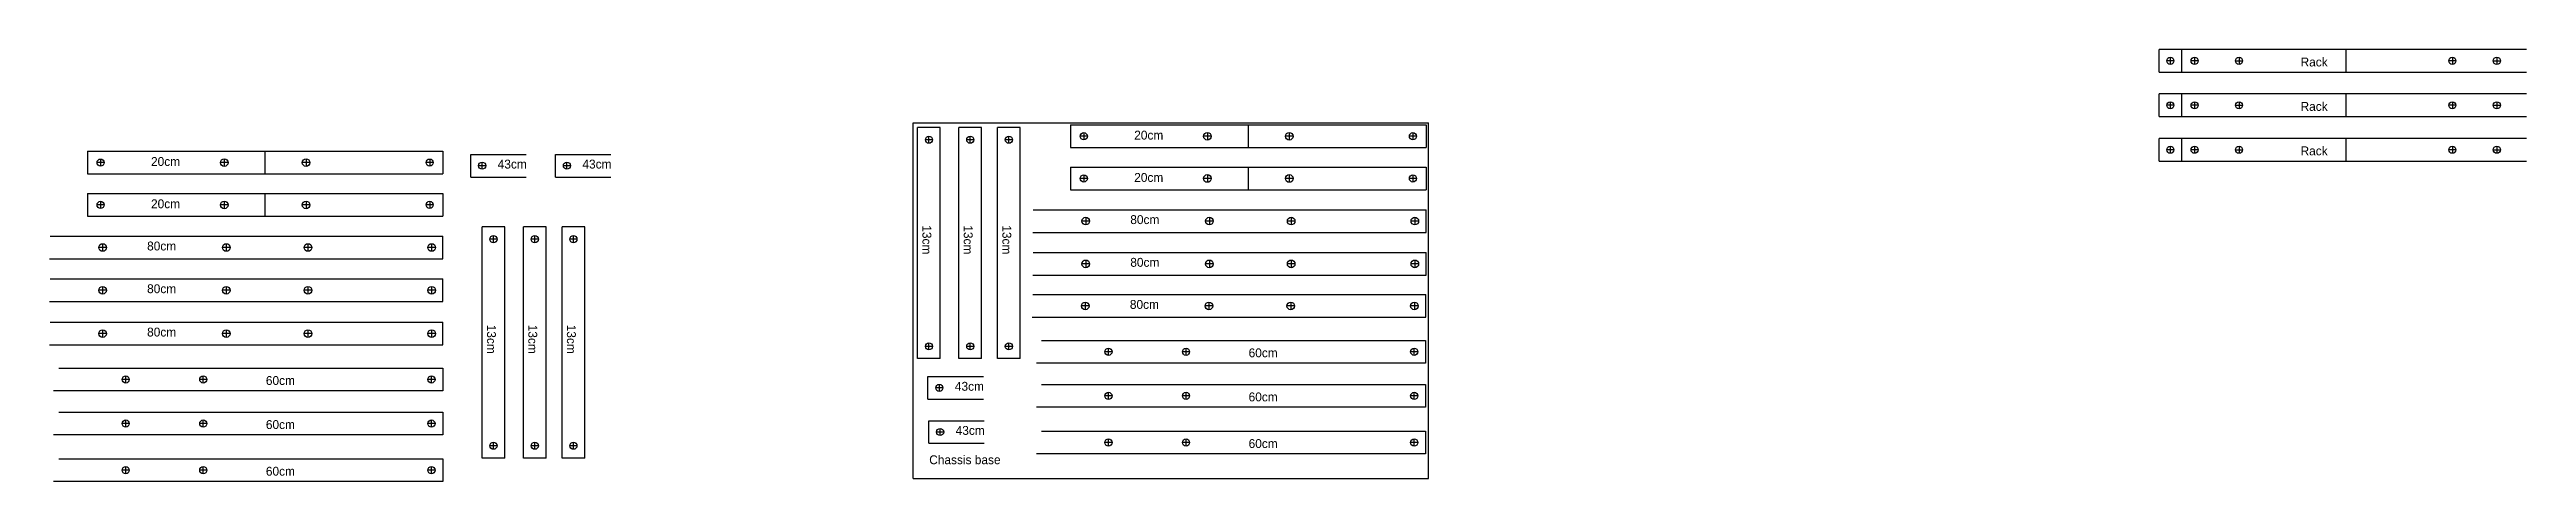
# Model space of a CAD drawing. Header units: millimetres. Extents: x -15418 to 43885, y -27590 to 23052.
# Drawn here: x 34366 to 35759, y 18755 to 18998 of the extents above; entities that cross this region are included whole.
import ezdxf

# ---------------------------------------------------------------- set-up
doc = ezdxf.new("R2010")
doc.units = ezdxf.units.MM
doc.header["$LTSCALE"] = 0.5
doc.layers.get('Defpoints').update_dxf_attribs({"color": 4})
doc.layers.add('Layer1', color=1, linetype='Continuous')

msp = doc.modelspace()

# ---------------------------------------------------------------- texts
at = {"layer": 'Layer1', "char_height": 5, "attachment_point": 1}
for s, width, insert in [('Rack', 25.373371, (35632.3728, 18993.4417)), ('Rack', 25.373371, (35632.3728, 18968.4417)), ('20cm', 14.790177, (34976.3805, 18952.3004)), ('20cm', 14.790177, (34423.4102, 18937.4624)), ('43cm', 14.790177, (34618.384, 18936.014)), ('43cm', 14.790177, (34666.0294, 18936.014)), ('Rack', 25.373371, (35632.3728, 18943.4417)), ('20cm', 14.790177, (34976.3805, 18928.5128)), ('20cm', 14.790177, (34423.4102, 18913.6748)), ('80cm', 14.790177, (34974.1731, 18904.7877)), ('80cm', 14.790177, (34421.2027, 18889.9496)), ('80cm', 14.790177, (34974.1731, 18880.7556)), ('80cm', 14.790177, (34421.2027, 18865.9176)), ('80cm', 14.790177, (34973.9343, 18857.0964)), ('80cm', 14.790177, (34421.2027, 18841.5398)), ('60cm', 14.790177, (35040.727, 18829.8621)), ('60cm', 14.790177, (34487.9954, 18814.3055)), ('43cm', 14.790177, (34875.5067, 18811.0344)), ('60cm', 14.790177, (35040.727, 18805.0718)), ('60cm', 14.790177, (34487.9954, 18789.5152)), ('43cm', 14.790177, (34875.9523, 18786.233)), ('60cm', 14.790177, (35040.727, 18778.8384)), ('Chassis base', 59.3205, (34861.0814, 18769.711)), ('60cm', 14.790177, (34487.9954, 18763.2818))]:
    msp.add_mtext_dynamic_manual_height_columns(s, width=width, gutter_width=25, heights=[0], dxfattribs=dict(at, insert=insert))
at = {"layer": 'Layer1', "char_height": 5, "attachment_point": 1, "rotation": 270}
for insert in [(34862.2783, 18899.0914), (34885.514, 18899.0914), (34907.2353, 18899.0914), (34617.3639, 18843.1755), (34640.5996, 18843.1755), (34662.3209, 18843.1755)]:
    msp.add_mtext_dynamic_manual_height_columns('13cm', width=14.790177, gutter_width=25, heights=[0], dxfattribs=dict(at, insert=insert))

# ---------------------------------------------------------------- linework, layer by layer
at = {"layer": 'Defpoints'}
for p, q in [((34851.9681, 18956.7751), (35141.9681, 18956.7751)), ((34851.9681, 18756.7751), (34851.9681, 18956.7751)), ((35141.9681, 18756.7751), (35141.9681, 18956.7751)), ((34851.9681, 18756.7751), (35141.9681, 18756.7751))]:
    msp.add_line(p, q, dxfattribs=at)
at = {"layer": 'Layer1'}
for p, q in [((35759.4157, 18997.94), (35552.7462, 18997.94)), ((35552.7462, 18985.24), (35552.7462, 18997.94)), ((35561.0962, 18991.59), (35557.0962, 18991.59)), ((35559.0962, 18993.59), (35559.0962, 18989.59)), ((35565.4462, 18997.94), (35565.4462, 18985.24)), ((35574.7462, 18991.59), (35570.7462, 18991.59)), ((35572.7462, 18993.59), (35572.7462, 18989.59)), ((35595.7462, 18991.59), (35599.7462, 18991.59)), ((35597.7462, 18993.59), (35597.7462, 18989.59)), ((35657.7462, 18997.94), (35657.7462, 18985.24)), ((35719.7462, 18991.59), (35715.7462, 18991.59)), ((35717.7462, 18993.59), (35717.7462, 18989.59)), ((35740.7462, 18991.59), (35744.7462, 18991.59)), ((35742.7462, 18993.59), (35742.7462, 18989.59)), ((35552.7462, 18985.24), (35759.4157, 18985.24)), ((35759.4157, 18972.94), (35552.7462, 18972.94)), ((35552.7462, 18960.24), (35552.7462, 18972.94)), ((35552.7462, 18960.24), (35759.4157, 18960.24)), ((35561.0962, 18966.59), (35557.0962, 18966.59)), ((35559.0962, 18968.59), (35559.0962, 18964.59)), ((35565.4462, 18972.94), (35565.4462, 18960.24)), ((35574.7462, 18966.59), (35570.7462, 18966.59)), ((35572.7462, 18968.59), (35572.7462, 18964.59)), ((35595.7462, 18966.59), (35599.7462, 18966.59)), ((35597.7462, 18968.59), (35597.7462, 18964.59)), ((35657.7462, 18972.94), (35657.7462, 18960.24)), ((35719.7462, 18966.59), (35715.7462, 18966.59)), ((35717.7462, 18968.59), (35717.7462, 18964.59)), ((35740.7462, 18966.59), (35744.7462, 18966.59)), ((35742.7462, 18968.59), (35742.7462, 18964.59)), ((34854.5783, 18824.111), (34854.5783, 18954.111)), ((34867.2783, 18954.111), (34854.5783, 18954.111)), ((34862.9283, 18947.211), (34858.9283, 18947.211)), ((34860.9283, 18945.211), (34860.9283, 18949.211)), ((34867.2783, 18824.111), (34867.2783, 18954.111)), ((34877.814, 18824.111), (34877.814, 18954.111)), ((34890.514, 18954.111), (34877.814, 18954.111)), ((34886.164, 18947.211), (34882.164, 18947.211)), ((34884.164, 18945.211), (34884.164, 18949.211)), ((34890.514, 18824.111), (34890.514, 18954.111)), ((34899.5353, 18824.111), (34899.5353, 18954.111)), ((34912.2353, 18954.111), (34899.5353, 18954.111)), ((34907.8853, 18947.211), (34903.8853, 18947.211)), ((34905.8853, 18945.211), (34905.8853, 18949.211)), ((34912.2353, 18824.111), (34912.2353, 18954.111)), ((34940.5655, 18955.5562), (35140.5655, 18955.5562)), ((34940.5655, 18955.5562), (34940.5655, 18942.8562)), ((34950.0155, 18949.2062), (34946.0155, 18949.2062)), ((34948.0155, 18951.2062), (34948.0155, 18947.2062)), ((35019.5655, 18949.2062), (35015.5655, 18949.2062)), ((35017.5655, 18951.2062), (35017.5655, 18947.2062)), ((35040.5655, 18942.8562), (35040.5655, 18955.5562)), ((35065.5655, 18949.2062), (35061.5655, 18949.2062)), ((35063.5655, 18951.2062), (35063.5655, 18947.2062)), ((35135.1155, 18949.2062), (35131.1155, 18949.2062)), ((35133.1155, 18951.2062), (35133.1155, 18947.2062)), ((35140.5655, 18955.5562), (35140.5655, 18942.8562)), ((35759.4157, 18947.94), (35552.7462, 18947.94)), ((35552.7462, 18935.24), (35552.7462, 18947.94)), ((35565.4462, 18947.94), (35565.4462, 18935.24)), ((35657.7462, 18947.94), (35657.7462, 18935.24)), ((34387.5952, 18940.7182), (34387.5952, 18928.0182)), ((34387.5952, 18940.7182), (34587.5952, 18940.7182)), ((34397.0452, 18934.3682), (34393.0452, 18934.3682)), ((34395.0452, 18936.3682), (34395.0452, 18932.3682)), ((34466.5952, 18934.3682), (34462.5952, 18934.3682)), ((34464.5952, 18936.3682), (34464.5952, 18932.3682)), ((34487.5952, 18928.0182), (34487.5952, 18940.7182)), ((34512.5952, 18934.3682), (34508.5952, 18934.3682)), ((34510.5952, 18936.3682), (34510.5952, 18932.3682)), ((34582.1452, 18934.3682), (34578.1452, 18934.3682)), ((34580.1452, 18936.3682), (34580.1452, 18932.3682)), ((34587.5952, 18940.7182), (34587.5952, 18928.0182)), ((34603.207, 18938.9517), (34634.4464, 18938.9517)), ((34603.207, 18926.2517), (34603.207, 18938.9517)), ((34611.657, 18932.6017), (34607.657, 18932.6017)), ((34609.657, 18930.6017), (34609.657, 18934.6017)), ((34650.8525, 18938.9517), (34682.0919, 18938.9517)), ((34650.8525, 18926.2517), (34650.8525, 18938.9517)), ((34659.3025, 18932.6017), (34655.3025, 18932.6017)), ((34657.3025, 18930.6017), (34657.3025, 18934.6017)), ((34940.5655, 18942.8562), (35140.5655, 18942.8562)), ((35552.7462, 18935.24), (35759.4157, 18935.24)), ((35561.0962, 18941.59), (35557.0962, 18941.59)), ((35559.0962, 18943.59), (35559.0962, 18939.59)), ((35574.7462, 18941.59), (35570.7462, 18941.59)), ((35572.7462, 18943.59), (35572.7462, 18939.59)), ((35595.7462, 18941.59), (35599.7462, 18941.59)), ((35597.7462, 18943.59), (35597.7462, 18939.59)), ((35719.7462, 18941.59), (35715.7462, 18941.59)), ((35717.7462, 18943.59), (35717.7462, 18939.59)), ((35740.7462, 18941.59), (35744.7462, 18941.59)), ((35742.7462, 18943.59), (35742.7462, 18939.59)), ((34387.5952, 18928.0182), (34587.5952, 18928.0182)), ((34603.207, 18926.2517), (34634.4534, 18926.2517)), ((34650.8525, 18926.2517), (34682.0989, 18926.2517)), ((34940.5655, 18931.7686), (35140.5655, 18931.7686)), ((34940.5655, 18931.7686), (34940.5655, 18919.0686)), ((34940.5655, 18919.0686), (35140.5655, 18919.0686)), ((34950.0155, 18925.4186), (34946.0155, 18925.4186)), ((34948.0155, 18927.4186), (34948.0155, 18923.4186)), ((35019.5655, 18925.4186), (35015.5655, 18925.4186)), ((35017.5655, 18927.4186), (35017.5655, 18923.4186)), ((35040.5655, 18919.0686), (35040.5655, 18931.7686)), ((35065.5655, 18925.4186), (35061.5655, 18925.4186)), ((35063.5655, 18927.4186), (35063.5655, 18923.4186)), ((35135.1155, 18925.4186), (35131.1155, 18925.4186)), ((35133.1155, 18927.4186), (35133.1155, 18923.4186)), ((35140.5655, 18931.7686), (35140.5655, 18919.0686)), ((34387.5952, 18916.9306), (34587.5952, 18916.9306)), ((34387.5952, 18916.9306), (34387.5952, 18904.2306)), ((34387.5952, 18904.2306), (34587.5952, 18904.2306)), ((34397.0452, 18910.5806), (34393.0452, 18910.5806)), ((34395.0452, 18912.5806), (34395.0452, 18908.5806)), ((34466.5952, 18910.5806), (34462.5952, 18910.5806)), ((34464.5952, 18912.5806), (34464.5952, 18908.5806)), ((34487.5952, 18904.2306), (34487.5952, 18916.9306)), ((34512.5952, 18910.5806), (34508.5952, 18910.5806)), ((34510.5952, 18912.5806), (34510.5952, 18908.5806)), ((34582.1452, 18910.5806), (34578.1452, 18910.5806)), ((34580.1452, 18912.5806), (34580.1452, 18908.5806)), ((34587.5952, 18916.9306), (34587.5952, 18904.2306)), ((34919.6203, 18907.7891), (35140.5534, 18907.7891)), ((35140.5534, 18895.0891), (35140.5534, 18907.7891)), ((34366.6499, 18892.951), (34587.583, 18892.951)), ((34587.583, 18880.251), (34587.583, 18892.951)), ((34609.6639, 18768.1951), (34609.6639, 18898.1951)), ((34622.3639, 18898.1951), (34609.6639, 18898.1951)), ((34618.0139, 18891.2951), (34614.0139, 18891.2951)), ((34616.0139, 18889.2951), (34616.0139, 18893.2951)), ((34622.3639, 18768.1951), (34622.3639, 18898.1951)), ((34632.8996, 18768.1951), (34632.8996, 18898.1951)), ((34645.5996, 18898.1951), (34632.8996, 18898.1951)), ((34641.2496, 18891.2951), (34637.2496, 18891.2951)), ((34639.2496, 18889.2951), (34639.2496, 18893.2951)), ((34645.5996, 18768.1951), (34645.5996, 18898.1951)), ((34654.6209, 18768.1951), (34654.6209, 18898.1951)), ((34667.3209, 18898.1951), (34654.6209, 18898.1951)), ((34662.9709, 18891.2951), (34658.9709, 18891.2951)), ((34660.9709, 18889.2951), (34660.9709, 18893.2951)), ((34667.3209, 18768.1951), (34667.3209, 18898.1951)), ((34919.2975, 18895.0891), (35140.5534, 18895.0891)), ((34951.1034, 18901.4391), (34947.1034, 18901.4391)), ((34949.1034, 18903.4391), (34949.1034, 18899.4391)), ((35020.6534, 18901.4391), (35016.6534, 18901.4391)), ((35018.6534, 18903.4391), (35018.6534, 18899.4391)), ((35066.6534, 18901.4391), (35062.6534, 18901.4391)), ((35064.6534, 18903.4391), (35064.6534, 18899.4391)), ((35136.2034, 18901.4391), (35132.2034, 18901.4391)), ((35134.2034, 18903.4391), (35134.2034, 18899.4391)), ((34366.3271, 18880.251), (34587.583, 18880.251)), ((34398.133, 18886.601), (34394.133, 18886.601)), ((34396.133, 18888.601), (34396.133, 18884.601)), ((34467.683, 18886.601), (34463.683, 18886.601)), ((34465.683, 18888.601), (34465.683, 18884.601)), ((34513.683, 18886.601), (34509.683, 18886.601)), ((34511.683, 18888.601), (34511.683, 18884.601)), ((34583.233, 18886.601), (34579.233, 18886.601)), ((34581.233, 18888.601), (34581.233, 18884.601)), ((34919.6203, 18883.757), (35140.5534, 18883.757)), ((34951.1034, 18877.407), (34947.1034, 18877.407)), ((34949.1034, 18879.407), (34949.1034, 18875.407)), ((35020.6534, 18877.407), (35016.6534, 18877.407)), ((35018.6534, 18879.407), (35018.6534, 18875.407)), ((35066.6534, 18877.407), (35062.6534, 18877.407)), ((35064.6534, 18879.407), (35064.6534, 18875.407)), ((35136.2034, 18877.407), (35132.2034, 18877.407)), ((35134.2034, 18879.407), (35134.2034, 18875.407)), ((35140.5534, 18871.057), (35140.5534, 18883.757)), ((34366.6499, 18868.919), (34587.583, 18868.919)), ((34398.133, 18862.569), (34394.133, 18862.569)), ((34396.133, 18864.569), (34396.133, 18860.569)), ((34467.683, 18862.569), (34463.683, 18862.569)), ((34465.683, 18864.569), (34465.683, 18860.569)), ((34513.683, 18862.569), (34509.683, 18862.569)), ((34511.683, 18864.569), (34511.683, 18860.569)), ((34583.233, 18862.569), (34579.233, 18862.569)), ((34581.233, 18864.569), (34581.233, 18860.569)), ((34587.583, 18856.219), (34587.583, 18868.919)), ((34919.2975, 18871.057), (35140.5534, 18871.057)), ((34366.3271, 18856.219), (34587.583, 18856.219)), ((34919.3815, 18860.0978), (35140.3145, 18860.0978)), ((34950.8645, 18853.7478), (34946.8645, 18853.7478)), ((34948.8645, 18855.7478), (34948.8645, 18851.7478)), ((35020.4145, 18853.7478), (35016.4145, 18853.7478)), ((35018.4145, 18855.7478), (35018.4145, 18851.7478)), ((35066.4145, 18853.7478), (35062.4145, 18853.7478)), ((35064.4145, 18855.7478), (35064.4145, 18851.7478)), ((35135.9645, 18853.7478), (35131.9645, 18853.7478)), ((35133.9645, 18855.7478), (35133.9645, 18851.7478)), ((35140.3145, 18847.3978), (35140.3145, 18860.0978)), ((34366.6499, 18844.5412), (34587.583, 18844.5412)), ((34398.133, 18838.1912), (34394.133, 18838.1912)), ((34396.133, 18840.1912), (34396.133, 18836.1912)), ((34467.683, 18838.1912), (34463.683, 18838.1912)), ((34465.683, 18840.1912), (34465.683, 18836.1912)), ((34513.683, 18838.1912), (34509.683, 18838.1912)), ((34511.683, 18840.1912), (34511.683, 18836.1912)), ((34583.233, 18838.1912), (34579.233, 18838.1912)), ((34581.233, 18840.1912), (34581.233, 18836.1912)), ((34587.583, 18831.8412), (34587.583, 18844.5412)), ((34919.0587, 18847.3978), (35140.3145, 18847.3978)), ((34366.3271, 18831.8412), (34587.583, 18831.8412)), ((34867.2783, 18824.111), (34854.5783, 18824.111)), ((34862.9283, 18831.011), (34858.9283, 18831.011)), ((34860.9283, 18829.011), (34860.9283, 18833.011)), ((34890.514, 18824.111), (34877.814, 18824.111)), ((34886.164, 18831.011), (34882.164, 18831.011)), ((34884.164, 18829.011), (34884.164, 18833.011)), ((34912.2353, 18824.111), (34899.5353, 18824.111)), ((34907.8853, 18831.011), (34903.8853, 18831.011)), ((34905.8853, 18829.011), (34905.8853, 18833.011)), ((35140.2056, 18821.6003), (34921.3459, 18821.6003)), ((34924.2647, 18834.3003), (35140.2056, 18834.3003)), ((34963.9056, 18827.9503), (34959.9056, 18827.9503)), ((34961.9056, 18825.9503), (34961.9056, 18829.9503)), ((35007.5056, 18827.9503), (35003.5056, 18827.9503)), ((35005.5056, 18825.9503), (35005.5056, 18829.9503)), ((35135.8556, 18827.9503), (35131.8556, 18827.9503)), ((35133.8556, 18825.9503), (35133.8556, 18829.9503)), ((35140.2056, 18834.3003), (35140.2056, 18821.6003)), ((34371.5332, 18818.7437), (34587.4741, 18818.7437)), ((34411.1741, 18812.3937), (34407.1741, 18812.3937)), ((34409.1741, 18810.3937), (34409.1741, 18814.3937)), ((34454.7741, 18812.3937), (34450.7741, 18812.3937)), ((34452.7741, 18810.3937), (34452.7741, 18814.3937)), ((34583.1241, 18812.3937), (34579.1241, 18812.3937)), ((34581.1241, 18810.3937), (34581.1241, 18814.3937)), ((34587.4741, 18818.7437), (34587.4741, 18806.0437)), ((34860.3298, 18813.972), (34891.5692, 18813.972)), ((34860.3298, 18801.272), (34860.3298, 18813.972)), ((34868.7798, 18807.622), (34864.7798, 18807.622)), ((34866.7798, 18805.622), (34866.7798, 18809.622)), ((34924.2647, 18809.5101), (35140.2056, 18809.5101)), ((35140.2056, 18809.5101), (35140.2056, 18796.8101)), ((34587.4741, 18806.0437), (34368.6144, 18806.0437)), ((34371.5332, 18793.9535), (34587.4741, 18793.9535)), ((34587.4741, 18793.9535), (34587.4741, 18781.2535)), ((34860.3298, 18801.272), (34891.5762, 18801.272)), ((35140.2056, 18796.8101), (34921.3459, 18796.8101)), ((34963.9056, 18803.1601), (34959.9056, 18803.1601)), ((34961.9056, 18801.1601), (34961.9056, 18805.1601)), ((35007.5056, 18803.1601), (35003.5056, 18803.1601)), ((35005.5056, 18801.1601), (35005.5056, 18805.1601)), ((35135.8556, 18803.1601), (35131.8556, 18803.1601)), ((35133.8556, 18801.1601), (35133.8556, 18805.1601)), ((34587.4741, 18781.2535), (34368.6144, 18781.2535)), ((34411.1741, 18787.6035), (34407.1741, 18787.6035)), ((34409.1741, 18785.6035), (34409.1741, 18789.6035)), ((34454.7741, 18787.6035), (34450.7741, 18787.6035)), ((34452.7741, 18785.6035), (34452.7741, 18789.6035)), ((34583.1241, 18787.6035), (34579.1241, 18787.6035)), ((34581.1241, 18785.6035), (34581.1241, 18789.6035)), ((34860.7754, 18789.1707), (34892.0147, 18789.1707)), ((34860.7754, 18776.4707), (34860.7754, 18789.1707)), ((34869.2254, 18782.8207), (34865.2254, 18782.8207)), ((34867.2254, 18780.8207), (34867.2254, 18784.8207)), ((34924.2647, 18783.2766), (35140.2056, 18783.2766)), ((34961.9056, 18774.9266), (34961.9056, 18778.9266)), ((35005.5056, 18774.9266), (35005.5056, 18778.9266)), ((35133.8556, 18774.9266), (35133.8556, 18778.9266)), ((35140.2056, 18783.2766), (35140.2056, 18770.5766)), ((34371.5332, 18767.72), (34587.4741, 18767.72)), ((34587.4741, 18767.72), (34587.4741, 18755.02)), ((34622.3639, 18768.1951), (34609.6639, 18768.1951)), ((34618.0139, 18775.0951), (34614.0139, 18775.0951)), ((34616.0139, 18773.0951), (34616.0139, 18777.0951)), ((34645.5996, 18768.1951), (34632.8996, 18768.1951)), ((34641.2496, 18775.0951), (34637.2496, 18775.0951)), ((34639.2496, 18773.0951), (34639.2496, 18777.0951)), ((34667.3209, 18768.1951), (34654.6209, 18768.1951)), ((34662.9709, 18775.0951), (34658.9709, 18775.0951)), ((34660.9709, 18773.0951), (34660.9709, 18777.0951)), ((34860.7754, 18776.4707), (34892.0218, 18776.4707)), ((35140.2056, 18770.5766), (34921.3459, 18770.5766)), ((34963.9056, 18776.9266), (34959.9056, 18776.9266)), ((35007.5056, 18776.9266), (35003.5056, 18776.9266)), ((35135.8556, 18776.9266), (35131.8556, 18776.9266)), ((34587.4741, 18755.02), (34368.6144, 18755.02)), ((34411.1741, 18761.37), (34407.1741, 18761.37)), ((34409.1741, 18759.37), (34409.1741, 18763.37)), ((34454.7741, 18761.37), (34450.7741, 18761.37)), ((34452.7741, 18759.37), (34452.7741, 18763.37)), ((34583.1241, 18761.37), (34579.1241, 18761.37)), ((34581.1241, 18759.37), (34581.1241, 18763.37))]:
    msp.add_line(p, q, dxfattribs=at)
for centre, radius in [((35559.0962, 18991.59), 2), ((35572.7462, 18991.59), 2), ((35597.7462, 18991.59), 2), ((35717.7462, 18991.59), 2), ((35742.7462, 18991.59), 2), ((35559.0962, 18966.59), 2), ((35572.7462, 18966.59), 2), ((35597.7462, 18966.59), 2), ((35717.7462, 18966.59), 2), ((35742.7462, 18966.59), 2), ((34860.9283, 18947.211), 2), ((34884.164, 18947.211), 2), ((34905.8853, 18947.211), 2), ((34948.0155, 18949.2062), 2), ((35017.5655, 18949.2062), 2.15), ((35063.5655, 18949.2062), 2.15), ((35133.1155, 18949.2062), 2), ((34395.0452, 18934.3682), 2), ((34464.5952, 18934.3682), 2.15), ((34510.5952, 18934.3682), 2.15), ((34580.1452, 18934.3682), 2), ((34609.657, 18932.6017), 2), ((34657.3025, 18932.6017), 2), ((35559.0962, 18941.59), 2), ((35572.7462, 18941.59), 2), ((35597.7462, 18941.59), 2), ((35717.7462, 18941.59), 2), ((35742.7462, 18941.59), 2), ((34948.0155, 18925.4186), 2), ((35017.5655, 18925.4186), 2.15), ((35063.5655, 18925.4186), 2.15), ((35133.1155, 18925.4186), 2), ((34395.0452, 18910.5806), 2), ((34464.5952, 18910.5806), 2.15), ((34510.5952, 18910.5806), 2.15), ((34580.1452, 18910.5806), 2), ((34616.0139, 18891.2951), 2), ((34639.2496, 18891.2951), 2), ((34660.9709, 18891.2951), 2), ((34949.1034, 18901.4391), 2.15), ((35018.6534, 18901.4391), 2.15), ((35064.6534, 18901.4391), 2.15), ((35134.2034, 18901.4391), 2.15), ((34396.133, 18886.601), 2.15), ((34465.683, 18886.601), 2.15), ((34511.683, 18886.601), 2.15), ((34581.233, 18886.601), 2.15), ((34949.1034, 18877.407), 2.15), ((35018.6534, 18877.407), 2.15), ((35064.6534, 18877.407), 2.15), ((35134.2034, 18877.407), 2.15), ((34396.133, 18862.569), 2.15), ((34465.683, 18862.569), 2.15), ((34511.683, 18862.569), 2.15), ((34581.233, 18862.569), 2.15), ((34948.8645, 18853.7478), 2.15), ((35018.4145, 18853.7478), 2.15), ((35064.4145, 18853.7478), 2.15), ((35133.9645, 18853.7478), 2.15), ((34396.133, 18838.1912), 2.15), ((34465.683, 18838.1912), 2.15), ((34511.683, 18838.1912), 2.15), ((34581.233, 18838.1912), 2.15), ((34860.9283, 18831.011), 2), ((34884.164, 18831.011), 2), ((34905.8853, 18831.011), 2), ((34961.9056, 18827.9503), 2), ((35005.5056, 18827.9503), 2), ((35133.8556, 18827.9503), 2), ((34409.1741, 18812.3937), 2), ((34452.7741, 18812.3937), 2), ((34581.1241, 18812.3937), 2), ((34866.7798, 18807.622), 2), ((34961.9056, 18803.1601), 2), ((35005.5056, 18803.1601), 2), ((35133.8556, 18803.1601), 2), ((34409.1741, 18787.6035), 2), ((34452.7741, 18787.6035), 2), ((34581.1241, 18787.6035), 2), ((34867.2254, 18782.8207), 2), ((34961.9056, 18776.9266), 2), ((35005.5056, 18776.9266), 2), ((35133.8556, 18776.9266), 2), ((34616.0139, 18775.0951), 2), ((34639.2496, 18775.0951), 2), ((34660.9709, 18775.0951), 2), ((34409.1741, 18761.37), 2), ((34452.7741, 18761.37), 2), ((34581.1241, 18761.37), 2)]:
    msp.add_circle(centre, radius, dxfattribs=at)

msp.set_redraw_order([(e.dxf.handle, doc.entitydb.next_handle()) for e in msp.query("TEXT MTEXT ATTDEF DIMENSION ARC_DIMENSION")])  # texts and dimensions are drawn at this point

doc.saveas('drawing.dxf')
